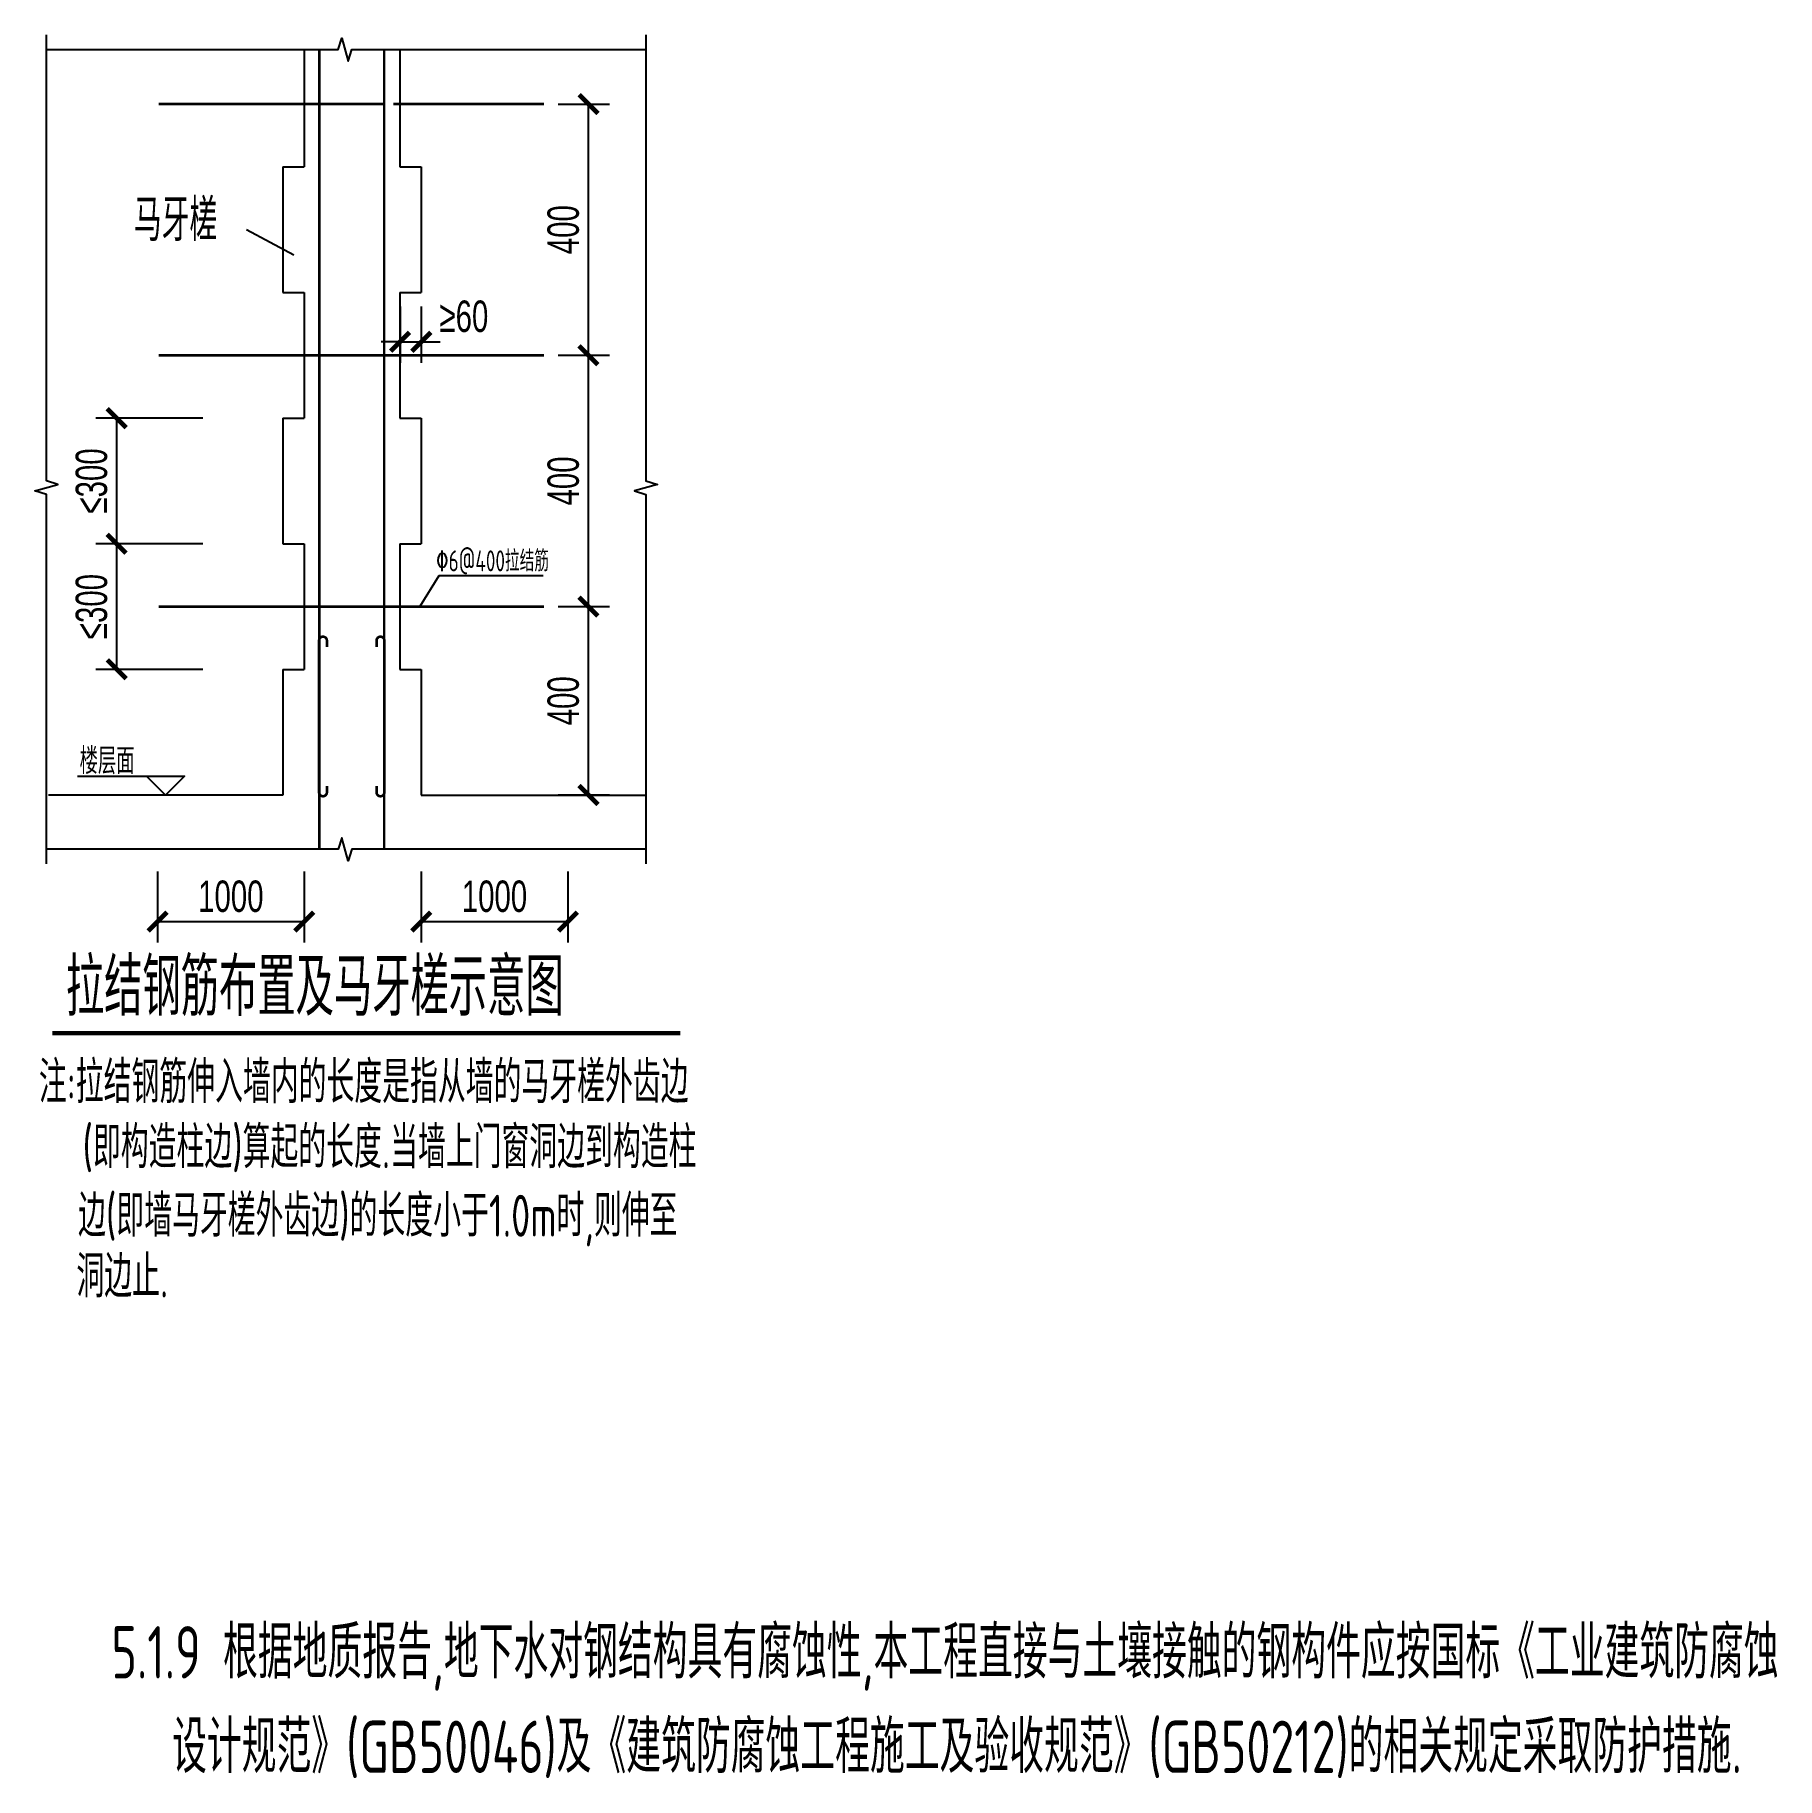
# Model space of a CAD drawing. Header units: millimetres. Extents: x -981077 to -572908, y -546666 to -409449.
# Drawn here: x -624830 to -608189, y -451306 to -434654 of the extents above; entities that cross this region are included whole.
import ezdxf

# ---------------------------------------------------------------- set-up
doc = ezdxf.new("R2010")
doc.units = ezdxf.units.MM
doc.header["$LTSCALE"] = 1000
doc.linetypes.add('DASHED', pattern=[0.75, 0.5, -0.25])
for name, color, linetype in [('1', 1, 'Continuous'), ('HZ', 7, 'Continuous'), ('mb-标准层', 7, 'Continuous'), ('steel', 1, 'Continuous')]:
    doc.layers.add(name, color=color, linetype=linetype)
doc.styles.add('HZFS', font='ccromans.shx', dxfattribs={"width": 0.7, "bigfont": 'hzfs.shx'})
doc.styles.add('TSSD_Dimension', font='tssdeng.shx', dxfattribs={"width": 0.7, "bigfont": 'tssdchn.shx'})
doc.styles.add('TSSD_Label', font='tssdeng.shx', dxfattribs={"width": 0.7, "bigfont": 'HZFS.SHX'})
doc.dimstyles.new('100', dxfattribs={"dimscale": 100, "dimtxt": 3, "dimasz": 1.8, "dimexe": 2, "dimexo": 3, "dimgap": 0.9, "dimtad": 1, "dimdec": 0, "dimzin": 12, "dimdsep": 46, "dimtxsty": 'HZFS', "dimblk": 'OBLIQUE', "dimcen": 0, "dimclrd": 256, "dimclre": 256, "dimclrt": 256, "dimadec": 0, "dimazin": 0, "dimtfac": 1, "dimtdec": 0, "dimtix": 1, "dimtmove": 2, "dimatfit": 0, "dimldrblk": 'OBLIQUE', "dimfxl": 1, "dimtolj": 1, "dimtzin": 0, "dimarcsym": 0})

msp = doc.modelspace()

# ---------------------------------------------------------------- texts
at = {"width": 0.7}
for s, height, style, p in [('%%1306@400拉结筋', 200, 'TSSD_Label', (-620998.234, -439778.415)), ('楼层面', 250, 'HZFS', (-624402.538, -441714.588))]:
    msp.add_text(s, height=height, dxfattribs=dict(at, style=style)).set_placement(p)
at = {"layer": 'mb-标准层', "style": 'TSSD_Dimension', "width": 0.7}
for s, height, p in [('马牙槎', 400, (-623885.206, -436622.846)), ('拉结钢筋布置及马牙槎示意图', 550, (-624533.839, -444024.127)), ('注:拉结钢筋伸入墙内的长度是指从墙的马牙槎外齿边', 400, (-624791.418, -444857.753)), ('(即构造柱边)算起的长度.当墙上门窗洞边到构造柱', 400, (-624374.836, -445479.111)), ('边(即墙马牙槎外齿边)的长度小于1.0m时,则伸至', 400, (-624417.058, -446133.897)), ('洞边止.', 400, (-624432.837, -446713.647))]:
    msp.add_text(s, height=height, dxfattribs=at).set_placement(p)
at = {"layer": 'mb-标准层', "color": 1, "style": 'TSSD_Dimension', "width": 0.7}
for s, p in [('5.1.9 根据地质报告,地下水对钢结构具有腐蚀性,本工程直接与土壤接触的钢构件应按国标《工业建筑防腐蚀', (-624097.634, -450353.906)), ('设计规范》(GB50046)及《建筑防腐蚀工程施工及验收规范》(GB50212)的相关规定采取防护措施.', (-623519.323, -451256.63))]:
    msp.add_text(s, height=500, dxfattribs=at).set_placement(p)

# ---------------------------------------------------------------- blocks, each defined once
blk = doc.blocks.new('_Oblique')
at = {"color": 6, "const_width": 0.25}
blk.add_lwpolyline([(-0.5, -0.5), (0.5, 0.5)], dxfattribs=at)
blk = doc.blocks.new('*D85')
at = {"layer": '1', "lineweight": -2}
for p, q in [((-621139, -442645), (-621139, -443324)), ((-619740, -442645), (-619740, -443324)), ((-621139, -443124), (-619740, -443124))]:
    blk.add_line(p, q, dxfattribs=at)
at = {"layer": 'Defpoints', "color": 0}
for p in [(-621139, -442345), (-619740, -442345), (-619740, -443124)]:
    blk.add_point(p, dxfattribs=at)
at = {"layer": '1', "lineweight": -2, "xscale": 180, "yscale": 180, "zscale": 180, "rotation": 180}
blk.add_blockref('_Oblique', (-621139, -443124), dxfattribs=at)
at = {"layer": '1', "lineweight": -2, "xscale": 180, "yscale": 180, "zscale": 180}
blk.add_blockref('_Oblique', (-619740, -443124), dxfattribs=at)
at = {"layer": '1', "insert": (-620440, -442884), "char_height": 300, "attachment_point": 5, "style": 'HZFS'}
blk.add_mtext('\\A1;1000', dxfattribs=at)
blk = doc.blocks.new('*D86')
at = {"layer": '1', "lineweight": -2}
for p, q in [((-623657, -442645), (-623657, -443324)), ((-622258, -442645), (-622258, -443324)), ((-623657, -443124), (-622258, -443124))]:
    blk.add_line(p, q, dxfattribs=at)
at = {"layer": 'Defpoints', "color": 0}
for p in [(-623657, -442345), (-622258, -442345), (-622258, -443124)]:
    blk.add_point(p, dxfattribs=at)
at = {"layer": '1', "lineweight": -2, "xscale": 180, "yscale": 180, "zscale": 180, "rotation": 180}
blk.add_blockref('_Oblique', (-623657, -443124), dxfattribs=at)
at = {"layer": '1', "lineweight": -2, "xscale": 180, "yscale": 180, "zscale": 180}
blk.add_blockref('_Oblique', (-622258, -443124), dxfattribs=at)
at = {"layer": '1', "insert": (-622958, -442884), "char_height": 300, "attachment_point": 5, "style": 'HZFS'}
blk.add_mtext('\\A1;1000', dxfattribs=at)
blk = doc.blocks.new('*D87')
at = {"layer": '1', "lineweight": -2}
for p, q in [((-619832, -440115), (-619342, -440115)), ((-619542, -441915), (-619542, -440115)), ((-619832, -441915), (-619342, -441915))]:
    blk.add_line(p, q, dxfattribs=at)
at = {"layer": 'Defpoints', "color": 0}
for p in [(-620132, -440115), (-619542, -440115), (-620132, -441915)]:
    blk.add_point(p, dxfattribs=at)
at = {"layer": '1', "lineweight": -2, "xscale": 180, "yscale": 180, "zscale": 180}
for p, rotation in [((-619542, -440115), 90), ((-619542, -441915), 270)]:
    blk.add_blockref('_Oblique', p, dxfattribs=dict(at, rotation=rotation))
at = {"layer": '1', "insert": (-619782, -441015), "char_height": 300, "attachment_point": 5, "rotation": 90, "style": 'HZFS'}
blk.add_mtext('\\A1;400', dxfattribs=at)
blk = doc.blocks.new('*D88')
at = {"layer": '1', "lineweight": -2}
for p, q in [((-619832, -435315), (-619342, -435315)), ((-619542, -437715), (-619542, -435315)), ((-619832, -437715), (-619342, -437715))]:
    blk.add_line(p, q, dxfattribs=at)
at = {"layer": 'Defpoints', "color": 0}
for p in [(-620132, -435315), (-619542, -435315), (-620132, -437715)]:
    blk.add_point(p, dxfattribs=at)
at = {"layer": '1', "lineweight": -2, "xscale": 180, "yscale": 180, "zscale": 180}
for p, rotation in [((-619542, -435315), 90), ((-619542, -437715), 270)]:
    blk.add_blockref('_Oblique', p, dxfattribs=dict(at, rotation=rotation))
at = {"layer": '1', "insert": (-619782, -436515), "char_height": 300, "attachment_point": 5, "rotation": 90, "style": 'HZFS'}
blk.add_mtext('\\A1;\\A1;400', dxfattribs=at)
blk = doc.blocks.new('*D89')
at = {"layer": '1', "lineweight": -2}
for p, q in [((-621342, -437248), (-621342, -437786)), ((-621139, -437248), (-621139, -437786)), ((-621342, -437586), (-621522, -437586)), ((-621342, -437586), (-621139, -437586)), ((-621139, -437586), (-620959, -437586))]:
    blk.add_line(p, q, dxfattribs=at)
at = {"layer": 'Defpoints', "color": 0}
for p in [(-621342, -436948), (-621139, -436948), (-621139, -437586)]:
    blk.add_point(p, dxfattribs=at)
at = {"layer": '1', "lineweight": -2, "xscale": 180, "yscale": 180, "zscale": 180}
blk.add_blockref('_Oblique', (-621342, -437586), dxfattribs=at)
at = {"layer": '1', "lineweight": -2, "xscale": 180, "yscale": 180, "zscale": 180, "rotation": 180}
blk.add_blockref('_Oblique', (-621139, -437586), dxfattribs=at)
at = {"layer": '1', "insert": (-620732, -437344), "char_height": 300, "attachment_point": 5, "style": 'HZFS'}
blk.add_mtext('\\A1;≥60', dxfattribs=at)
blk = doc.blocks.new('*D90')
at = {"layer": '1', "lineweight": -2}
for p, q in [((-623224, -438315), (-624248, -438315)), ((-624048, -439515), (-624048, -438315)), ((-623224, -439515), (-624248, -439515))]:
    blk.add_line(p, q, dxfattribs=at)
at = {"layer": 'Defpoints', "color": 0}
for p in [(-624048, -438315), (-622924, -438315), (-622924, -439515)]:
    blk.add_point(p, dxfattribs=at)
at = {"layer": '1', "lineweight": -2, "xscale": 180, "yscale": 180, "zscale": 180}
for p, rotation in [((-624048, -438315), 90), ((-624048, -439515), 270)]:
    blk.add_blockref('_Oblique', p, dxfattribs=dict(at, rotation=rotation))
at = {"layer": '1', "insert": (-624288, -438915), "char_height": 300, "attachment_point": 5, "rotation": 90, "style": 'HZFS'}
blk.add_mtext('\\A1;≤300', dxfattribs=at)
blk = doc.blocks.new('*D91')
at = {"layer": '1', "lineweight": -2}
for p, q in [((-619832, -437715), (-619342, -437715)), ((-619542, -440115), (-619542, -437715)), ((-619832, -440115), (-619342, -440115))]:
    blk.add_line(p, q, dxfattribs=at)
at = {"layer": 'Defpoints', "color": 0}
for p in [(-620132, -437715), (-619542, -437715), (-620132, -440115)]:
    blk.add_point(p, dxfattribs=at)
at = {"layer": '1', "lineweight": -2, "xscale": 180, "yscale": 180, "zscale": 180}
for p, rotation in [((-619542, -437715), 90), ((-619542, -440115), 270)]:
    blk.add_blockref('_Oblique', p, dxfattribs=dict(at, rotation=rotation))
at = {"layer": '1', "insert": (-619782, -438915), "char_height": 300, "attachment_point": 5, "rotation": 90, "style": 'HZFS'}
blk.add_mtext('\\A1;\\A1;400', dxfattribs=at)
blk = doc.blocks.new('*D116')
at = {"layer": '1', "lineweight": -2}
for p, q in [((-623224, -439515), (-624248, -439515)), ((-624048, -440715), (-624048, -439515)), ((-623224, -440715), (-624248, -440715))]:
    blk.add_line(p, q, dxfattribs=at)
at = {"layer": 'Defpoints', "color": 0}
for p in [(-624048, -439515), (-622924, -439515), (-622924, -440715)]:
    blk.add_point(p, dxfattribs=at)
at = {"layer": '1', "lineweight": -2, "xscale": 180, "yscale": 180, "zscale": 180}
for p, rotation in [((-624048, -439515), 90), ((-624048, -440715), 270)]:
    blk.add_blockref('_Oblique', p, dxfattribs=dict(at, rotation=rotation))
at = {"layer": '1', "insert": (-624288, -440115), "char_height": 300, "attachment_point": 5, "rotation": 90, "style": 'HZFS'}
blk.add_mtext('\\A1;≤300', dxfattribs=at)

# ---------------------------------------------------------------- dimensions: what is measured, and where the dimension line sits
at = {"layer": '1'}
for base, p1, p2, text, picture, middle in [((-619541.826, -435315.169), (-620132.173, -437715.169), (-620132.173, -435315.169), '\\A1;400', '*D88', (-619781.826, -436515.169)), ((-619541.826, -437715.169), (-620132.173, -440115.169), (-620132.173, -437715.169), '\\A1;400', '*D91', (-619781.826, -438915.169)), ((-624048.314, -438315.169), (-622923.522, -439515.169), (-622923.522, -438315.169), '≤300', '*D90', (-624288.314, -438915.169)), ((-624048.314, -439515.169), (-622923.522, -440715.169), (-622923.522, -439515.169), '≤300', '*D116', (-624288.314, -440115.169)), ((-619541.826, -440115.169), (-620132.173, -441915.169), (-620132.173, -440115.169), '400', '*D87', (-619781.826, -441015.169))]:
    dim = msp.add_linear_dim(base=base, p1=p1, p2=p2, angle=90, text=text, dimstyle='100', dxfattribs=at)
    dim.commit()
    dim.dimension.update_dxf_attribs({"geometry": picture, "text_midpoint": middle})
dim = msp.add_linear_dim(base=(-621139.442, -437586.434), p1=(-621342.471, -436948.149), p2=(-621139.442, -436948.149), text='≥60', dimstyle='100', dxfattribs=at)
dim.commit()
dim.dimension.update_dxf_attribs({"geometry": '*D89', "text_midpoint": (-620731.729, -437343.899), "dimtype": 160})
for base, p1, p2, picture, middle in [((-622258.028, -443123.844), (-623657.191, -442344.906), (-622258.028, -442344.906), '*D86', (-622957.609, -442883.844)), ((-619740.279, -443123.844), (-621139.442, -442344.906), (-619740.279, -442344.906), '*D85', (-620439.86, -442883.844))]:
    dim = msp.add_linear_dim(base=base, p1=p1, p2=p2, text='1000', dimstyle='100', dxfattribs=at)
    dim.commit()
    dim.dimension.update_dxf_attribs({"geometry": picture, "text_midpoint": middle})

# ---------------------------------------------------------------- linework, layer by layer
for p, q in [((-622258.028, -434794.161), (-622258.028, -435915.169)), ((-621342.471, -434794.161), (-621342.471, -435915.169)), ((-622461.056, -435915.169), (-622258.028, -435915.169)), ((-622461.056, -435915.169), (-622461.056, -437115.169)), ((-621342.471, -435915.169), (-621139.442, -435915.169)), ((-621139.442, -435915.169), (-621139.442, -437115.169)), ((-622354.941, -436757.61), (-622807.467, -436516.438)), ((-622461.056, -437115.169), (-622258.028, -437115.169)), ((-622258.028, -437115.169), (-622258.028, -438315.169)), ((-621342.471, -437115.169), (-621342.471, -438315.169)), ((-621342.471, -437115.169), (-621139.442, -437115.169)), ((-622461.056, -438315.169), (-622258.028, -438315.169)), ((-622461.056, -438315.169), (-622461.056, -439515.169)), ((-621342.471, -438315.169), (-621139.442, -438315.169)), ((-621139.442, -438315.169), (-621139.442, -439515.169)), ((-622461.056, -439515.169), (-622258.028, -439515.169)), ((-622258.028, -439515.169), (-622258.028, -440715.169)), ((-621342.471, -439515.169), (-621342.471, -440715.169)), ((-621342.471, -439515.169), (-621139.442, -439515.169)), ((-620971.121, -439822.878), (-621153.704, -440113.812)), ((-619976.218, -439822.878), (-620971.121, -439822.878)), ((-622461.056, -440715.169), (-622258.028, -440715.169)), ((-622461.056, -440715.169), (-622461.056, -441915.169)), ((-621342.471, -440715.169), (-621139.442, -440715.169)), ((-621139.442, -440715.169), (-621139.442, -441915.169)), ((-622461.056, -441915.169), (-624699.139, -441915.169)), ((-621139.442, -441915.169), (-618993.645, -441915.169))]:
    msp.add_line(p, q)
for points in [[(-624719.844, -442573.409), (-624719.844, -439044.16), (-624829.844, -439009.16), (-624609.844, -438949.16), (-624719.844, -438914.16), (-624719.844, -434654.161)], [(-624719.844, -434794.161), (-621932.335, -434794.161), (-621897.335, -434684.161), (-621837.335, -434904.161), (-621802.335, -434794.161), (-618993.645, -434794.161)], [(-618993.645, -434654.161), (-618993.645, -438914.16), (-618883.645, -438949.16), (-619103.645, -439009.16), (-618993.645, -439044.16), (-618993.645, -442573.409)], [(-624421.864, -441733.881), (-623402.223, -441734.204), (-623583.296, -441915.169), (-623764.262, -441734.096)], [(-618993.645, -442433.409), (-621802.335, -442433.409), (-621837.335, -442543.409), (-621897.335, -442323.409), (-621932.335, -442433.409), (-624719.844, -442433.409)]]:
    msp.add_lwpolyline(points)
at = {"layer": 'HZ', "ltscale": 0.2, "const_width": 40}
msp.add_lwpolyline([(-624662.478, -444189.661), (-618663.429, -444189.661)], dxfattribs=at)
at = {"layer": 'steel', "const_width": 25}
for points in [[(-622113.459, -434794.161), (-622113.459, -442433.409)], [(-621493.641, -434794.161), (-621493.641, -442433.409)]]:
    msp.add_lwpolyline(points, dxfattribs=at)
at = {"layer": 'steel', "linetype": 'DASHED', "ltscale": 0.5, "const_width": 25}
for points in [[(-623646.522, -435315.169), (-621493.641, -435315.169)], [(-621404.957, -435315.169), (-619966.691, -435315.169)], [(-623646.522, -437715.169), (-621493.641, -437715.169)], [(-621493.641, -437715.169), (-619966.691, -437715.169)], [(-623646.522, -440115.169), (-622113.459, -440115.169)], [(-622113.459, -440115.169), (-619966.691, -440115.169)]]:
    msp.add_lwpolyline(points, dxfattribs=at)
at = {"layer": 'steel', "const_width": 25}
for points in [[(-622040.585, -440500.118), (-622040.585, -440440.118, 1), (-622115.585, -440440.118), (-622115.585, -441889.43, 1), (-622040.585, -441889.43), (-622040.585, -441829.43)], [(-621566.515, -440500.118), (-621566.515, -440440.118, -1), (-621491.515, -440440.118), (-621491.515, -441889.43, -1), (-621566.515, -441889.43), (-621566.515, -441829.43)]]:
    msp.add_lwpolyline(points, format="xyb", dxfattribs=at)

msp.set_redraw_order([(e.dxf.handle, doc.entitydb.next_handle()) for e in msp.query("TEXT MTEXT ATTDEF DIMENSION ARC_DIMENSION")])  # texts and dimensions are drawn at this point

doc.saveas('drawing.dxf')
